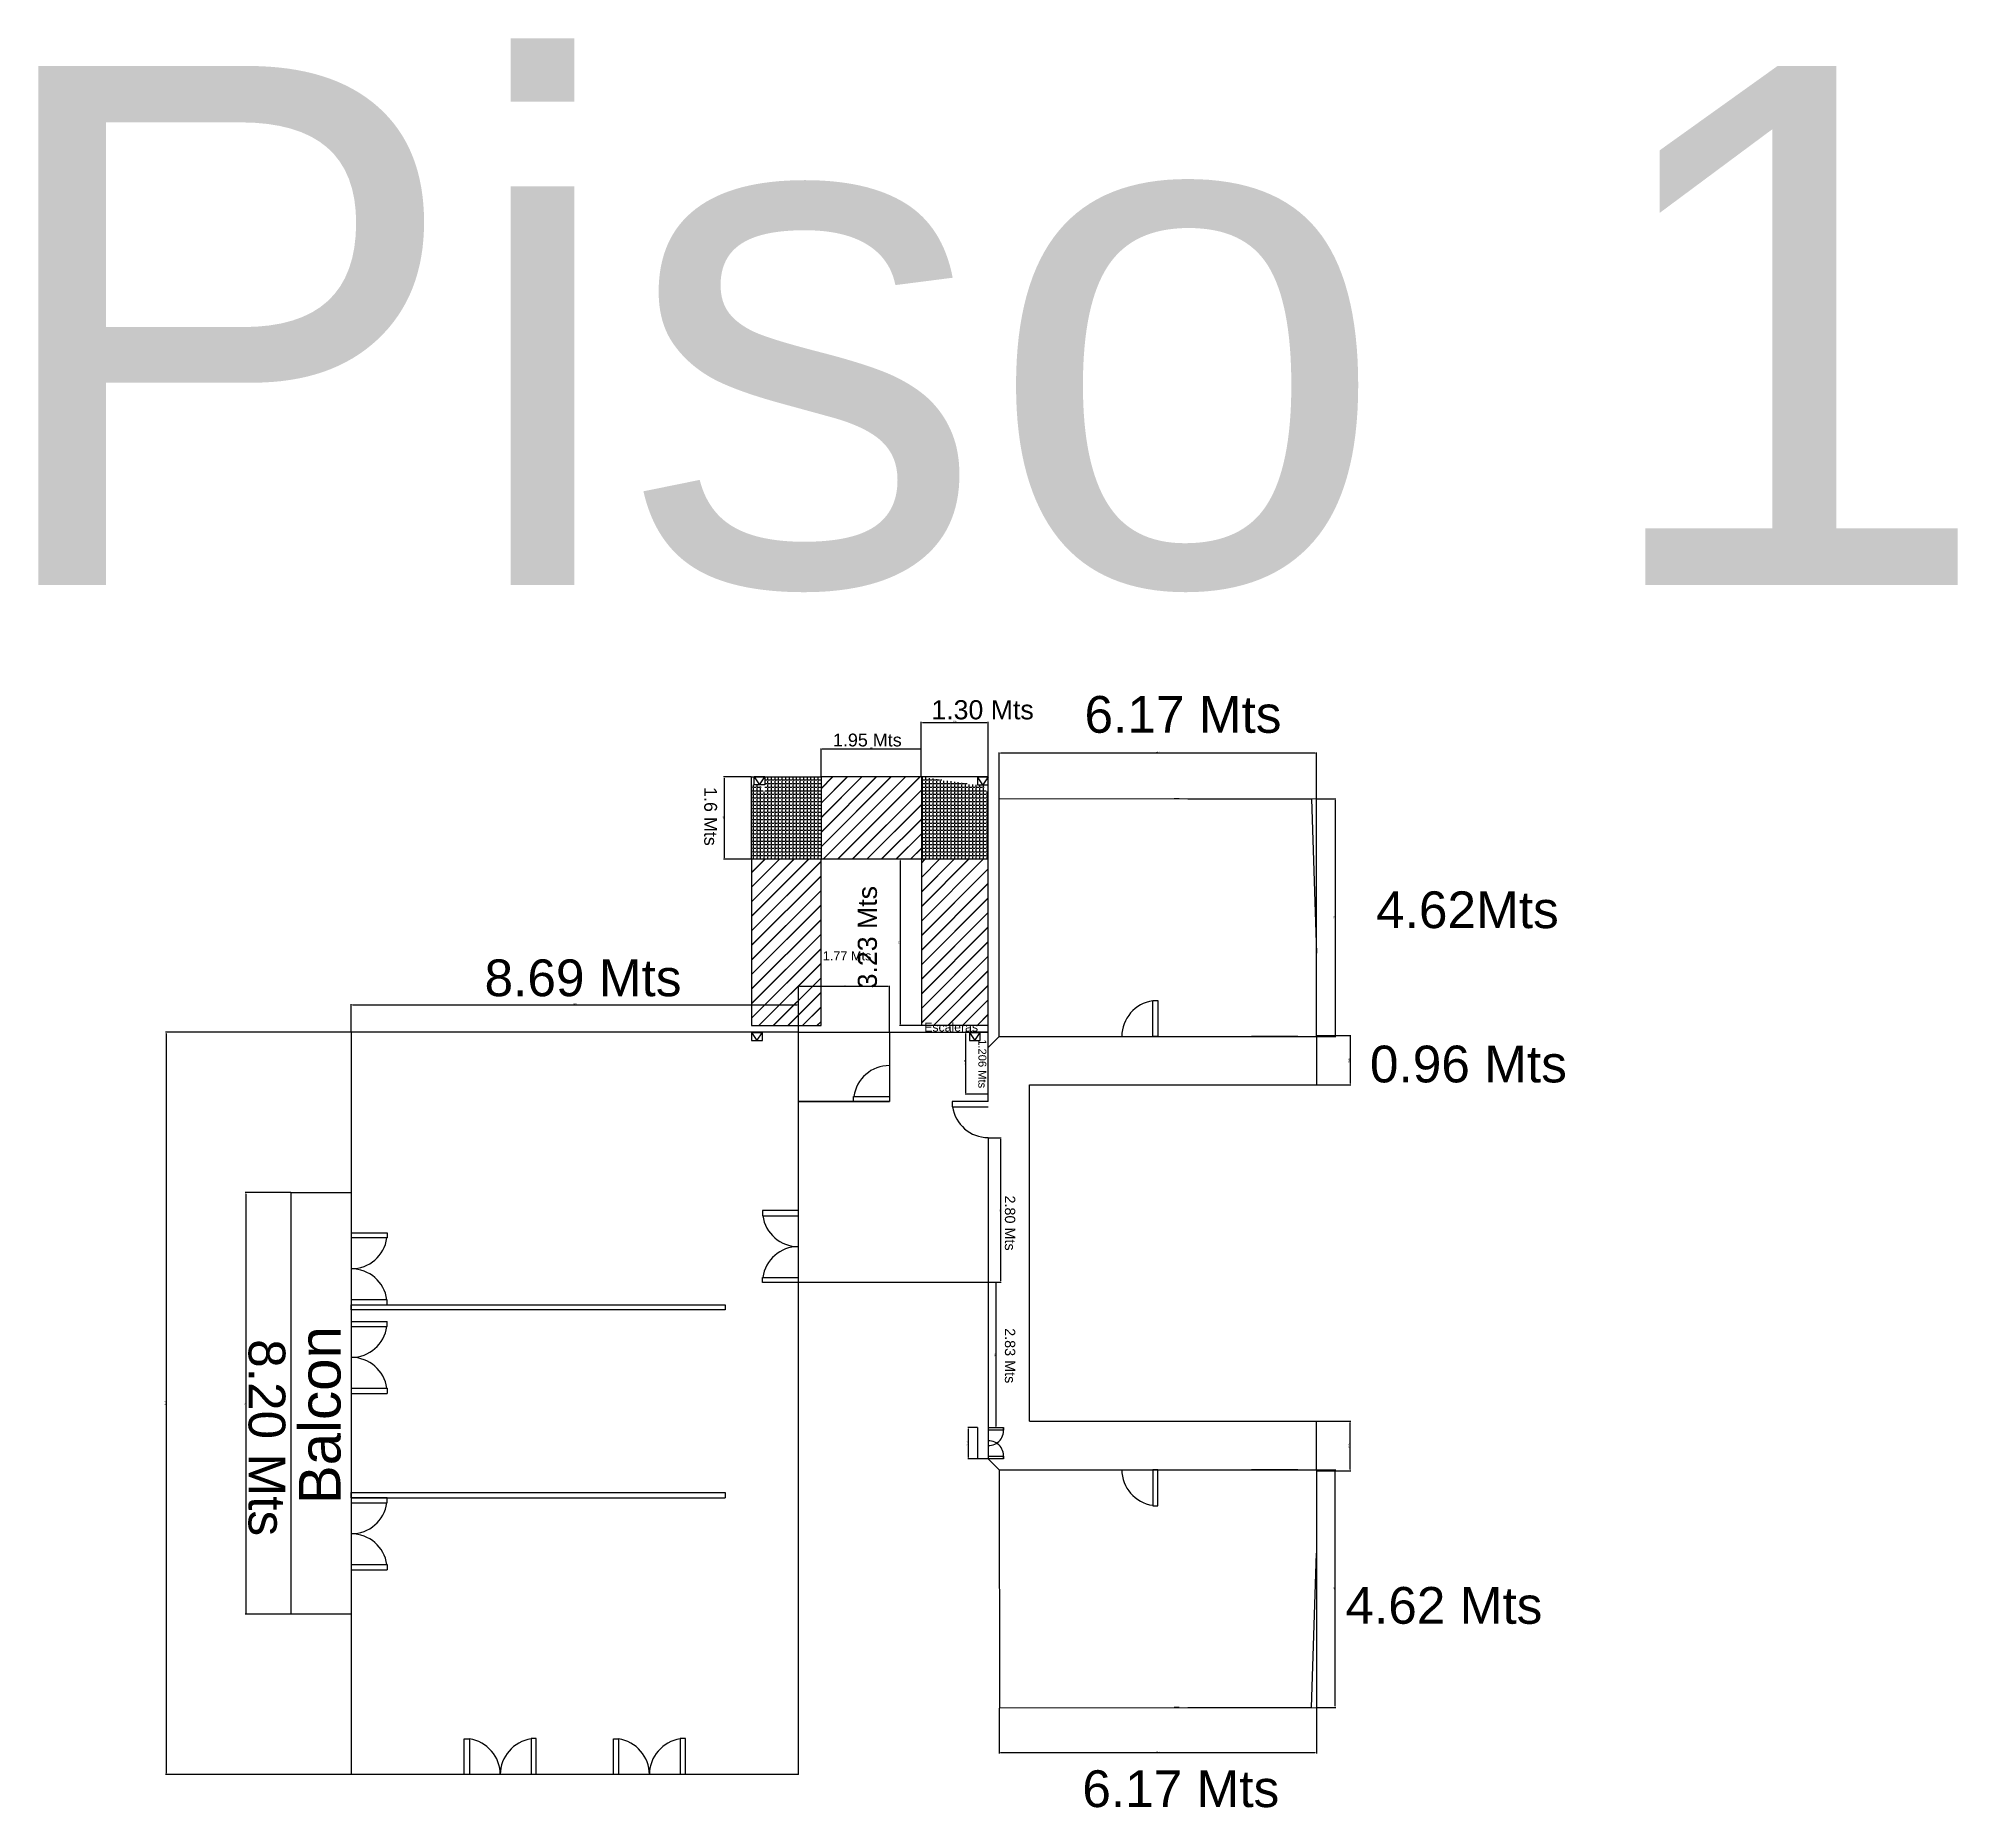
# Model space of a CAD drawing. Header units: millimetres. Extents: x 4980 to 36158, y 679 to 26062.
# Drawn here: x 31134 to 34864, y 1862 to 5300 of the extents above; entities that cross this region are included whole.
import ezdxf

# ---------------------------------------------------------------- set-up
doc = ezdxf.new("R2010")
doc.units = ezdxf.units.MM
doc.styles.get("Standard").update_dxf_attribs({"font": 'arial.ttf'})
doc.dimstyles.new('ISO-25', dxfattribs={"dimtxt": 2.5, "dimasz": 2.5, "dimexe": 1.25, "dimexo": 0.625, "dimtad": 1, "dimtxsty": 'Standard', "dimcen": 2.5, "dimadec": 0, "dimazin": 0, "dimtfac": 1, "dimtmove": 0, "dimatfit": 3, "dimfxl": 1, "dimarcsym": 0})

msp = doc.modelspace()

# ---------------------------------------------------------------- texts
for s, height, p in [('Piso 1', 1008.3445, (31018.642, 4238.164)), ('1.30 Mts', 37.1603, (32869.775, 3976.758)), ('6.17 Mts', 71.4577, (33167.486, 3950.635)), ('1.95 Mts', 24.9483, (32678.511, 3924.094)), ('4.62Mts', 71.4577, (33734.157, 3570.954)), ('8.69 Mts', 71.4577, (32001.352, 3438.662)), ('1.77 Mts', 17.6096, (32658.798, 3508.344)), ('Escaleras', 17.0443, (32855.987, 3369.936)), ('0.96 Mts', 71.4577, (33722.229, 3271.154)), ('4.62 Mts', 71.4577, (33674.587, 2218.994)), ('6.17 Mts', 71.4577, (33163.226, 1862.725))]:
    msp.add_text(s, height=height).set_placement(p)
for s, height, rotation, p in [('1.6 Mts', 24.9483, 270, (32428.344, 3845.245)), ('3.23 Mts', 37.1603, 90, (32763.958, 3453.833)), ('1.206 Mts', 15.5214, 270, (32961.183, 3355.112)), ('2.80 Mts', 20.0063, 270, (33012.775, 3051.36)), ('8.20 Mts', 71.4577, 270, (31542.739, 2772.145)), ('Balcon', 81.0402, 90, (31721.508, 2451.416)), ('2.83 Mts', 20.0063, 270, (33012.775, 2793.514))]:
    msp.add_text(s, height=height, rotation=rotation).set_placement(p)

# ---------------------------------------------------------------- blocks, each defined once
blk = doc.blocks.new('*D63')
at = {"color": 0, "lineweight": -2, "transparency": 16777216}
for p, q in [((32980.3, 3368.9), (32935.4, 3368.9)), ((32936.6, 3250.8), (32936.6, 3366.4)), ((32980.3, 3248.3), (32935.4, 3248.3))]:
    blk.add_line(p, q, dxfattribs=at)
at = {"color": 0, "transparency": 16777216}
for points in [[(32936.2, 3366.4), (32937.1, 3366.4), (32936.6, 3368.9)], [(32936.2, 3250.8), (32937.1, 3250.8), (32936.6, 3248.3)]]:
    blk.add_solid(points, dxfattribs=at)
at = {"layer": 'Defpoints', "color": 0, "transparency": 16777216}
for p in [(32936.6, 3368.9), (32981, 3368.9), (32981, 3248.3)]:
    blk.add_point(p, dxfattribs=at)
at = {"color": 0, "transparency": 16777216, "insert": (32934.5, 3309.3), "char_height": 2.5, "attachment_point": 5, "rotation": 90}
blk.add_mtext('120,63', dxfattribs=at)
blk = doc.blocks.new('*D65')
at = {"color": 0, "lineweight": -2, "transparency": 16777216}
for p, q in [((33619.1, 3822.4), (33655.7, 3822.4)), ((33654.4, 3819.9), (33654.4, 3362.9)), ((33619.1, 3360.4), (33655.7, 3360.4))]:
    blk.add_line(p, q, dxfattribs=at)
at = {"color": 0, "transparency": 16777216}
for points in [[(33654, 3819.9), (33654.8, 3819.9), (33654.4, 3822.4)], [(33654, 3362.9), (33654.8, 3362.9), (33654.4, 3360.4)]]:
    blk.add_solid(points, dxfattribs=at)
at = {"layer": 'Defpoints', "color": 0, "transparency": 16777216}
for p in [(33618.5, 3822.4), (33618.5, 3360.4), (33654.4, 3360.4)]:
    blk.add_point(p, dxfattribs=at)
at = {"color": 0, "transparency": 16777216, "insert": (33652.5, 3591.4), "char_height": 2.5, "attachment_point": 5, "rotation": 90}
blk.add_mtext('462', dxfattribs=at)
blk = doc.blocks.new('*D66')
at = {"color": 0, "lineweight": -2, "transparency": 16777216}
for p, q in [((33619.1, 3362.6), (33685.1, 3362.6)), ((33683.8, 3360.1), (33683.8, 3268.7)), ((33619.1, 3266.2), (33685.1, 3266.2))]:
    blk.add_line(p, q, dxfattribs=at)
at = {"color": 0, "transparency": 16777216}
for points in [[(33683.4, 3360.1), (33684.2, 3360.1), (33683.8, 3362.6)], [(33683.4, 3268.7), (33684.2, 3268.7), (33683.8, 3266.2)]]:
    blk.add_solid(points, dxfattribs=at)
at = {"layer": 'Defpoints', "color": 0, "transparency": 16777216}
for p in [(33618.5, 3362.6), (33618.5, 3266.2), (33683.8, 3266.2)]:
    blk.add_point(p, dxfattribs=at)
at = {"color": 0, "transparency": 16777216, "insert": (33681.7, 3314.4), "char_height": 2.5, "attachment_point": 5, "rotation": 90}
blk.add_mtext('96,45', dxfattribs=at)
blk = doc.blocks.new('*D64')
at = {"color": 0, "lineweight": -2, "transparency": 16777216}
for p, q in [((33001.5, 3823.6), (33001.5, 3912.1)), ((33616, 3910.9), (33004, 3910.9)), ((33618.5, 3823), (33618.5, 3912.1))]:
    blk.add_line(p, q, dxfattribs=at)
at = {"color": 0, "transparency": 16777216}
for points in [[(33004, 3911.3), (33004, 3910.4), (33001.5, 3910.9)], [(33616, 3911.3), (33616, 3910.4), (33618.5, 3910.9)]]:
    blk.add_solid(points, dxfattribs=at)
at = {"layer": 'Defpoints', "color": 0, "transparency": 16777216}
for p in [(33001.5, 3910.9), (33001.5, 3823), (33618.5, 3822.4)]:
    blk.add_point(p, dxfattribs=at)
at = {"color": 0, "transparency": 16777216, "insert": (33310, 3912.8), "char_height": 2.5, "attachment_point": 5}
blk.add_mtext('617', dxfattribs=at)
blk = doc.blocks.new('*D69')
at = {"color": 0, "lineweight": -2, "transparency": 16777216}
for p, q in [((33619.1, 2518.5), (33655.7, 2518.5)), ((33654.4, 2059), (33654.4, 2516)), ((33619.1, 2056.5), (33655.7, 2056.5))]:
    blk.add_line(p, q, dxfattribs=at)
at = {"color": 0, "transparency": 16777216}
for points in [[(33654, 2516), (33654.8, 2516), (33654.4, 2518.5)], [(33654, 2059), (33654.8, 2059), (33654.4, 2056.5)]]:
    blk.add_solid(points, dxfattribs=at)
at = {"layer": 'Defpoints', "color": 0, "transparency": 16777216}
for p in [(33618.5, 2518.5), (33654.4, 2518.5), (33618.5, 2056.5)]:
    blk.add_point(p, dxfattribs=at)
at = {"color": 0, "transparency": 16777216, "insert": (33652.5, 2287.5), "char_height": 2.5, "attachment_point": 5, "rotation": 90}
blk.add_mtext('462', dxfattribs=at)
blk = doc.blocks.new('*D70')
at = {"color": 0, "lineweight": -2, "transparency": 16777216}
for p, q in [((33619.1, 2612.7), (33685.1, 2612.7)), ((33683.8, 2518.8), (33683.8, 2610.2)), ((33619.1, 2516.3), (33685.1, 2516.3))]:
    blk.add_line(p, q, dxfattribs=at)
at = {"color": 0, "transparency": 16777216}
for points in [[(33683.4, 2610.2), (33684.2, 2610.2), (33683.8, 2612.7)], [(33683.4, 2518.8), (33684.2, 2518.8), (33683.8, 2516.3)]]:
    blk.add_solid(points, dxfattribs=at)
at = {"layer": 'Defpoints', "color": 0, "transparency": 16777216}
for p in [(33618.5, 2612.7), (33683.8, 2612.7), (33618.5, 2516.3)]:
    blk.add_point(p, dxfattribs=at)
at = {"color": 0, "transparency": 16777216, "insert": (33681.7, 2564.5), "char_height": 2.5, "attachment_point": 5, "rotation": 90}
blk.add_mtext('96,45', dxfattribs=at)
blk = doc.blocks.new('*D71')
at = {"color": 0, "lineweight": -2, "transparency": 16777216}
for p, q in [((33001.5, 2055.2), (33001.5, 1966.8)), ((33618.5, 2055.9), (33618.5, 1966.8)), ((33616, 1968), (33004, 1968))]:
    blk.add_line(p, q, dxfattribs=at)
at = {"color": 0, "transparency": 16777216}
for points in [[(33004, 1968.4), (33004, 1967.6), (33001.5, 1968)], [(33616, 1968.4), (33616, 1967.6), (33618.5, 1968)]]:
    blk.add_solid(points, dxfattribs=at)
at = {"layer": 'Defpoints', "color": 0, "transparency": 16777216}
for p in [(33001.5, 2055.9), (33618.5, 2056.5), (33001.5, 1968)]:
    blk.add_point(p, dxfattribs=at)
at = {"color": 0, "transparency": 16777216, "insert": (33310, 1969.9), "char_height": 2.5, "attachment_point": 5}
blk.add_mtext('617', dxfattribs=at)
blk = doc.blocks.new('*D72')
at = {"color": 0, "lineweight": -2, "transparency": 16777216}
for p, q in [((32959.7, 2600.2), (32940.8, 2600.2)), ((32942, 2542.2), (32942, 2597.7)), ((32959.7, 2539.7), (32940.8, 2539.7))]:
    blk.add_line(p, q, dxfattribs=at)
at = {"color": 0, "transparency": 16777216}
for points in [[(32941.6, 2597.7), (32942.4, 2597.7), (32942, 2600.2)], [(32941.6, 2542.2), (32942.4, 2542.2), (32942, 2539.7)]]:
    blk.add_solid(points, dxfattribs=at)
at = {"layer": 'Defpoints', "color": 0, "transparency": 16777216}
for p in [(32942, 2600.2), (32960.3, 2600.2), (32960.3, 2539.7)]:
    blk.add_point(p, dxfattribs=at)
at = {"color": 0, "transparency": 16777216, "insert": (32939.9, 2569.9), "char_height": 2.5, "attachment_point": 5, "rotation": 90}
blk.add_mtext('60,47', dxfattribs=at)
blk = doc.blocks.new('*D67')
at = {"color": 0, "lineweight": -2, "transparency": 16777216}
for p, q in [((32980.9, 3163.2), (33005.4, 3163.2)), ((33004.2, 3160.7), (33004.2, 2885.7)), ((32980.9, 2883.2), (33005.4, 2883.2))]:
    blk.add_line(p, q, dxfattribs=at)
at = {"color": 0, "transparency": 16777216}
for points in [[(33003.8, 3160.7), (33004.6, 3160.7), (33004.2, 3163.2)], [(33003.8, 2885.7), (33004.6, 2885.7), (33004.2, 2883.2)]]:
    blk.add_solid(points, dxfattribs=at)
at = {"layer": 'Defpoints', "color": 0, "transparency": 16777216}
for p in [(32980.3, 3163.2), (32980.3, 2883.2), (33004.2, 2883.2)]:
    blk.add_point(p, dxfattribs=at)
at = {"color": 0, "transparency": 16777216, "insert": (33002.3, 3023.2), "char_height": 2.5, "attachment_point": 5, "rotation": 90}
blk.add_mtext('280', dxfattribs=at)
blk = doc.blocks.new('*D68')
at = {"color": 0, "lineweight": -2, "transparency": 16777216}
for p, q in [((32980.9, 2883.2), (32996.6, 2883.2)), ((32995.3, 2880.7), (32995.3, 2602.7)), ((32980.9, 2600.2), (32996.6, 2600.2))]:
    blk.add_line(p, q, dxfattribs=at)
at = {"color": 0, "transparency": 16777216}
for points in [[(32994.9, 2880.7), (32995.7, 2880.7), (32995.3, 2883.2)], [(32994.9, 2602.7), (32995.7, 2602.7), (32995.3, 2600.2)]]:
    blk.add_solid(points, dxfattribs=at)
at = {"layer": 'Defpoints', "color": 0, "transparency": 16777216}
for p in [(32980.3, 2883.2), (32980.3, 2600.2), (32995.3, 2600.2)]:
    blk.add_point(p, dxfattribs=at)
at = {"color": 0, "transparency": 16777216, "insert": (32993.4, 2741.7), "char_height": 2.5, "attachment_point": 5, "rotation": 90}
blk.add_mtext('283', dxfattribs=at)
blk = doc.blocks.new('*D73')
at = {"color": 0, "lineweight": -2, "transparency": 16777216}
for p, q in [((31624.7, 3057.4), (31536.1, 3057.4)), ((31537.4, 3054.9), (31537.4, 2239.9)), ((31624.7, 2237.4), (31536.1, 2237.4))]:
    blk.add_line(p, q, dxfattribs=at)
at = {"color": 0, "transparency": 16777216}
for points in [[(31537, 3054.9), (31537.8, 3054.9), (31537.4, 3057.4)], [(31537, 2239.9), (31537.8, 2239.9), (31537.4, 2237.4)]]:
    blk.add_solid(points, dxfattribs=at)
at = {"layer": 'Defpoints', "color": 0, "transparency": 16777216}
for p in [(31625.3, 3057.4), (31537.4, 2237.4), (31625.3, 2237.4)]:
    blk.add_point(p, dxfattribs=at)
at = {"color": 0, "transparency": 16777216, "insert": (31535.5, 2647.4), "char_height": 2.5, "attachment_point": 5, "rotation": 90}
blk.add_mtext('820', dxfattribs=at)
blk = doc.blocks.new('*D74')
at = {"color": 0, "lineweight": -2, "transparency": 16777216}
for p, q in [((31742.3, 3369.5), (31742.3, 3423.2)), ((31744.8, 3421.9), (32608.8, 3421.9)), ((32611.3, 3369.5), (32611.3, 3423.2))]:
    blk.add_line(p, q, dxfattribs=at)
at = {"color": 0, "transparency": 16777216}
for points in [[(31744.8, 3422.4), (31744.8, 3421.5), (31742.3, 3421.9)], [(32608.8, 3422.4), (32608.8, 3421.5), (32611.3, 3421.9)]]:
    blk.add_solid(points, dxfattribs=at)
at = {"layer": 'Defpoints', "color": 0, "transparency": 16777216}
for p in [(32611.3, 3421.9), (31742.3, 3368.9), (32611.3, 3368.9)]:
    blk.add_point(p, dxfattribs=at)
at = {"color": 0, "transparency": 16777216, "insert": (32176.8, 3423.8), "char_height": 2.5, "attachment_point": 5}
blk.add_mtext('869', dxfattribs=at)
blk = doc.blocks.new('*D75')
at = {"color": 0, "lineweight": -2, "transparency": 16777216}
for p, q in [((32611.3, 3369.5), (32611.3, 3458.7)), ((32785.8, 3457.5), (32613.8, 3457.5)), ((32788.3, 3369.5), (32788.3, 3458.7))]:
    blk.add_line(p, q, dxfattribs=at)
at = {"color": 0, "transparency": 16777216}
for points in [[(32613.8, 3457.9), (32613.8, 3457.1), (32611.3, 3457.5)], [(32785.8, 3457.9), (32785.8, 3457.1), (32788.3, 3457.5)]]:
    blk.add_solid(points, dxfattribs=at)
at = {"layer": 'Defpoints', "color": 0, "transparency": 16777216}
for p in [(32611.3, 3457.5), (32611.3, 3368.9), (32788.3, 3368.9)]:
    blk.add_point(p, dxfattribs=at)
at = {"color": 0, "transparency": 16777216, "insert": (32699.8, 3459.4), "char_height": 2.5, "attachment_point": 5}
blk.add_mtext('177', dxfattribs=at)
blk = doc.blocks.new('*D76')
at = {"color": 0, "lineweight": -2, "transparency": 16777216}
for p, q in [((31741.7, 3368.9), (31381, 3368.9)), ((31382.3, 3366.4), (31382.3, 1928.4)), ((31741.7, 1925.9), (31381, 1925.9))]:
    blk.add_line(p, q, dxfattribs=at)
at = {"color": 0, "transparency": 16777216}
for points in [[(31381.8, 3366.4), (31382.7, 3366.4), (31382.3, 3368.9)], [(31381.8, 1928.4), (31382.7, 1928.4), (31382.3, 1925.9)]]:
    blk.add_solid(points, dxfattribs=at)
at = {"layer": 'Defpoints', "color": 0, "transparency": 16777216}
for p in [(31742.3, 3368.9), (31382.3, 1925.9), (31742.3, 1925.9)]:
    blk.add_point(p, dxfattribs=at)
at = {"color": 0, "transparency": 16777216, "insert": (31380.4, 2647.4), "char_height": 2.5, "attachment_point": 5, "rotation": 90}
blk.add_mtext('1443', dxfattribs=at)
blk = doc.blocks.new('*D81')
at = {"color": 0, "lineweight": -2, "transparency": 16777216}
for p, q in [((32655.3, 3865.4), (32655.3, 3920.2)), ((32847.8, 3918.9), (32657.8, 3918.9)), ((32850.3, 3865.4), (32850.3, 3920.2))]:
    blk.add_line(p, q, dxfattribs=at)
at = {"color": 0, "transparency": 16777216}
for points in [[(32657.8, 3919.3), (32657.8, 3918.5), (32655.3, 3918.9)], [(32847.8, 3919.3), (32847.8, 3918.5), (32850.3, 3918.9)]]:
    blk.add_solid(points, dxfattribs=at)
at = {"layer": 'Defpoints', "color": 0, "transparency": 16777216}
for p in [(32655.3, 3918.9), (32655.3, 3864.8), (32850.3, 3864.8)]:
    blk.add_point(p, dxfattribs=at)
at = {"color": 0, "transparency": 16777216, "insert": (32752.8, 3920.8), "char_height": 2.5, "attachment_point": 5}
blk.add_mtext('195', dxfattribs=at)
blk = doc.blocks.new('*D82')
at = {"color": 0, "lineweight": -2, "transparency": 16777216}
for p, q in [((32850.3, 3866), (32850.3, 3972)), ((32852.8, 3970.7), (32977.8, 3970.7)), ((32980.3, 3865.4), (32980.3, 3972))]:
    blk.add_line(p, q, dxfattribs=at)
at = {"color": 0, "transparency": 16777216}
for points in [[(32852.8, 3971.1), (32852.8, 3970.3), (32850.3, 3970.7)], [(32977.8, 3971.1), (32977.8, 3970.3), (32980.3, 3970.7)]]:
    blk.add_solid(points, dxfattribs=at)
at = {"layer": 'Defpoints', "color": 0, "transparency": 16777216}
for p in [(32980.3, 3970.7), (32850.3, 3865.4), (32980.3, 3864.8)]:
    blk.add_point(p, dxfattribs=at)
at = {"color": 0, "transparency": 16777216, "insert": (32915.3, 3972.6), "char_height": 2.5, "attachment_point": 5}
blk.add_mtext('130', dxfattribs=at)
blk = doc.blocks.new('*D83')
at = {"color": 0, "lineweight": -2, "transparency": 16777216}
for p, q in [((32519.7, 3864.8), (32466.1, 3864.8)), ((32467.3, 3862.3), (32467.3, 3707.3)), ((32519.7, 3704.8), (32466.1, 3704.8))]:
    blk.add_line(p, q, dxfattribs=at)
at = {"color": 0, "transparency": 16777216}
for points in [[(32466.9, 3862.3), (32467.7, 3862.3), (32467.3, 3864.8)], [(32466.9, 3707.3), (32467.7, 3707.3), (32467.3, 3704.8)]]:
    blk.add_solid(points, dxfattribs=at)
at = {"layer": 'Defpoints', "color": 0, "transparency": 16777216}
for p in [(32520.3, 3864.8), (32467.3, 3704.8), (32520.3, 3704.8)]:
    blk.add_point(p, dxfattribs=at)
at = {"color": 0, "transparency": 16777216, "insert": (32465.4, 3784.8), "char_height": 2.5, "attachment_point": 5, "rotation": 90}
blk.add_mtext('160', dxfattribs=at)
blk = doc.blocks.new('*D84')
at = {"color": 0, "lineweight": -2, "transparency": 16777216}
for p, q in [((32979.7, 3704.8), (32807.7, 3704.8)), ((32809, 3702.3), (32809, 3384.3)), ((32979.7, 3381.8), (32807.7, 3381.8))]:
    blk.add_line(p, q, dxfattribs=at)
at = {"color": 0, "transparency": 16777216}
for points in [[(32808.5, 3702.3), (32809.4, 3702.3), (32809, 3704.8)], [(32808.5, 3384.3), (32809.4, 3384.3), (32809, 3381.8)]]:
    blk.add_solid(points, dxfattribs=at)
at = {"layer": 'Defpoints', "color": 0, "transparency": 16777216}
for p in [(32980.3, 3704.8), (32809, 3381.8), (32980.3, 3381.8)]:
    blk.add_point(p, dxfattribs=at)
at = {"color": 0, "transparency": 16777216, "insert": (32807.1, 3543.3), "char_height": 2.5, "attachment_point": 5, "rotation": 90}
blk.add_mtext('323', dxfattribs=at)

# ---------------------------------------------------------------- dimensions: what is measured, and where the dimension line sits
for base, p1, p2, picture, middle in [((32980.334, 3970.706), (32850.334, 3865.385), (32980.334, 3864.76), '*D82', (32915.334, 3972.608)), ((32655.334, 3918.909), (32850.334, 3864.76), (32655.334, 3864.76), '*D81', (32752.834, 3920.81)), ((33001.523, 3910.865), (33618.523, 3822.388), (33001.523, 3823.013), '*D64', (33310.023, 3912.766)), ((32611.334, 3457.485), (32788.334, 3368.885), (32611.334, 3368.885), '*D75', (32699.834, 3459.365)), ((32611.334, 3421.946), (31742.334, 3368.885), (32611.334, 3368.885), '*D74', (32176.834, 3423.847)), ((33001.523, 1968.018), (33618.523, 2056.495), (33001.523, 2055.87), '*D71', (33310.023, 1969.919))]:
    dim = msp.add_linear_dim(base=base, p1=p1, p2=p2, dimstyle='ISO-25')
    dim.commit()
    dim.dimension.update_dxf_attribs({"geometry": picture, "text_midpoint": middle})
for base, p1, p2, angle, picture, middle in [((32467.328, 3704.76), (32520.334, 3864.76), (32520.334, 3704.76), 90, '*D83', (32465.426, 3784.76)), ((33654.429, 3360.388), (33618.523, 3822.388), (33618.523, 3360.388), 90, '*D65', (33652.528, 3591.388)), ((31382.259, 1925.885), (31742.334, 3368.885), (31742.334, 1925.885), 90, '*D76', (31380.357, 2647.385)), ((33683.8096, 3266.1748), (33618.5233, 3362.6201), (33618.5233, 3266.1748), 90, '*D66', (33681.6822, 3314.3975)), ((33004.173, 2883.175), (32980.31, 3163.175), (32980.31, 2883.175), 270, '*D67', (33002.272, 3023.175)), ((31537.4, 2237.385), (31625.334, 3057.385), (31625.334, 2237.385), 90, '*D73', (31535.498, 2647.385)), ((32995.31, 2600.175), (32980.31, 2883.175), (32980.31, 2600.175), 270, '*D68', (32993.408, 2741.675)), ((33683.8096, 2612.7079), (33618.5233, 2516.2625), (33618.5233, 2612.7079), 270, '*D70', (33681.6822, 2564.4852)), ((32942.029, 2600.175), (32960.31, 2539.708), (32960.31, 2600.175), 270, '*D72', (32939.902, 2569.941)), ((33654.429, 2518.495), (33618.523, 2056.495), (33618.523, 2518.495), 270, '*D69', (33652.528, 2287.495))]:
    dim = msp.add_linear_dim(base=base, p1=p1, p2=p2, angle=angle, dimstyle='ISO-25')
    dim.commit()
    dim.dimension.update_dxf_attribs({"geometry": picture, "text_midpoint": middle})
for base, p1, p2, picture, middle in [((32808.959, 3381.76), (32980.334, 3704.76), (32980.334, 3381.76), '*D84', (32808.959, 3543.26)), ((32936.647189052, 3368.885462604), (32980.959305629, 3248.260462604), (32980.959305629, 3368.885462604), '*D63', (32936.647189052, 3309.305119573))]:
    dim = msp.add_linear_dim(base=base, p1=p1, p2=p2, angle=90, dimstyle='ISO-25')
    dim.commit()
    dim.dimension.update_dxf_attribs({"geometry": picture, "text_midpoint": middle, "dimtype": 160})

# ---------------------------------------------------------------- hatches: boundary and pattern name
h = msp.add_hatch()
h.set_pattern_fill('JIS_LC_20', color=5)
h.set_pattern_definition([(45, (11184.88, 275.744), (-14.142136, 14.142136), []), (45, (11185.28, 275.744), (-14.142136, 14.142136), [])])
h.paths.add_polyline_path([(32520.334, 3381.76), (32655.334, 3381.76), (32655.334, 3704.76), (32520.334, 3704.76)])
h.paths.add_polyline_path([(32850.334, 3704.76), (32850.334, 3864.76), (32655.334, 3864.76), (32655.334, 3704.76)])
h.paths.add_polyline_path([(32850.334, 3381.76), (32980.334, 3381.76), (32980.334, 3704.76), (32850.334, 3704.76)])
h = msp.add_hatch()
h.set_pattern_fill('ANGLE', color=5)
h.set_pattern_definition([(0, (11184.88, 275.7436), (0, 6.985), [5.08, -1.905]), (90, (11184.88, 275.7436), (-6.985, 4e-16), [5.08, -1.905])])
h.paths.add_polyline_path([(32655.334, 3864.76), (32546.434, 3864.76), (32546.434, 3833.76), (32535.884, 3849.26), (32520.334, 3849.26), (32520.334, 3704.76), (32655.334, 3704.76)])
h.paths.add_polyline_path([(32850.334, 3704.76), (32980.334, 3704.76), (32980.334, 3833.76), (32969.784, 3849.26), (32959.234, 3849.26), (32850.334, 3864.76)])

# ---------------------------------------------------------------- linework, layer by layer
for p, q in [((33001.523, 3360.388), (33001.523, 3910.865)), ((32520.334, 3704.76), (32520.334, 3864.76)), ((32520.334, 3864.76), (32655.334, 3864.76)), ((32546.434, 3864.76), (32525.334, 3864.76)), ((32850.334, 3864.76), (32655.334, 3864.76)), ((32655.334, 3864.76), (32655.334, 3704.76)), ((32980.334, 3864.76), (32850.334, 3864.76)), ((32850.334, 3864.76), (32850.334, 3381.76)), ((32959.234, 3864.76), (32980.334, 3864.76)), ((32980.334, 3704.76), (32980.334, 3864.76)), ((33001.523, 3823.013), (33618.523, 3822.388)), ((33351.523, 3822.388), (33341.523, 3822.388)), ((33368.523, 3822.388), (33608.523, 3822.388)), ((33608.523, 3822.388), (33618.523, 3522.388)), ((33618.523, 3360.388), (33618.523, 3822.388)), ((32980.334, 3704.76), (32520.334, 3704.76)), ((32520.334, 3704.76), (32520.334, 3381.76)), ((32655.334, 3381.76), (32655.334, 3704.76)), ((32980.334, 3381.76), (32980.334, 3704.76)), ((32980.334, 3233.885), (32980.334, 3459.266)), ((33300.023, 3360.388), (33300.023, 3430.388)), ((33300.023, 3430.388), (33310.023, 3430.388)), ((33310.023, 3430.388), (33310.023, 3360.388)), ((32611.334, 3368.885), (31742.334, 3368.885)), ((31742.334, 3368.885), (31742.334, 1925.885)), ((32520.334, 3381.76), (32655.334, 3381.76)), ((32520.334, 3368.26), (32520.334, 3352.76)), ((32520.334, 3368.26), (32530.834, 3352.76)), ((32520.334, 3368.26), (32541.334, 3368.26)), ((32530.834, 3352.76), (32541.334, 3368.26)), ((32541.334, 3352.76), (32541.334, 3368.26)), ((32611.334, 1925.885), (32611.334, 3368.885)), ((32611.334, 3368.885), (32788.334, 3368.885)), ((32788.334, 3368.885), (32788.334, 3298.885)), ((32788.334, 3368.885), (32980.334, 3368.885)), ((32788.334, 3368.885), (32788.334, 3233.885)), ((32980.334, 3381.76), (32850.334, 3381.76)), ((32943.959, 3368.26), (32943.959, 3352.76)), ((32943.959, 3368.26), (32954.459, 3352.76)), ((32943.959, 3368.26), (32943.959, 3352.76)), ((32943.959, 3368.26), (32954.459, 3352.76)), ((32943.959, 3368.26), (32964.959, 3368.26)), ((32954.459, 3352.76), (32964.959, 3368.26)), ((32954.459, 3352.76), (32964.959, 3368.26)), ((32964.959, 3352.76), (32964.959, 3368.26)), ((32964.959, 3352.76), (32964.959, 3368.26)), ((32980.31, 3339.175), (33001.523, 3360.388)), ((33001.523, 3360.388), (33618.523, 3360.388)), ((33310.023, 3360.388), (33300.023, 3360.388)), ((33351.523, 3360.388), (33364.523, 3360.388)), ((33582.31, 3360.388), (33492.31, 3360.388)), ((33618.523, 3360.388), (33618.523, 3266.175)), ((32520.334, 3352.76), (32541.334, 3352.76)), ((32943.959, 3352.76), (32964.959, 3352.76)), ((32943.959, 3352.76), (32964.959, 3352.76)), ((33060.31, 2612.708), (33060.31, 3266.175)), ((33060.31, 3266.175), (33618.523, 3266.175)), ((32788.334, 3233.885), (32611.334, 3233.885)), ((32611.334, 3233.885), (32788.334, 3233.885)), ((32980.334, 3163.885), (32980.31, 2600.175)), ((32980.322, 2882.03), (32611.334, 2882.03)), ((31742.334, 2828.885), (31742.334, 2838.885)), ((31742.334, 2838.885), (32469.334, 2838.885)), ((32469.334, 2838.885), (32469.334, 2828.885)), ((32469.334, 2828.885), (31742.334, 2828.885)), ((31742.334, 2806.714), (31812.334, 2806.714)), ((31812.334, 2796.714), (31812.334, 2806.714)), ((31742.334, 2796.714), (31812.334, 2796.714)), ((31742.334, 2676.714), (31812.334, 2676.714)), ((31742.334, 2666.714), (31812.334, 2666.714)), ((31812.334, 2676.714), (31812.334, 2666.714)), ((33060.31, 2612.708), (33618.523, 2612.708)), ((33618.523, 2518.495), (33618.523, 2612.708)), ((32960.31, 2539.708), (32960.31, 2600.175)), ((32980.31, 2600.175), (32980.31, 2539.708)), ((32980.31, 2539.708), (32960.31, 2539.708)), ((32980.31, 2539.708), (33001.523, 2518.495)), ((33001.523, 2518.495), (33618.523, 2518.495)), ((33001.523, 2518.495), (33001.992, 2055.87)), ((33310.023, 2518.495), (33300.023, 2518.495)), ((33300.023, 2518.495), (33300.023, 2448.495)), ((33310.023, 2448.495), (33310.023, 2518.495)), ((33351.523, 2518.495), (33364.523, 2518.495)), ((33582.31, 2518.495), (33492.31, 2518.495)), ((33618.523, 2518.495), (33618.523, 2056.495)), ((31742.334, 2463.885), (31742.334, 2473.885)), ((31742.334, 2473.885), (32469.334, 2473.885)), ((31742.334, 2463.885), (32469.334, 2463.885)), ((31812.334, 2463.885), (31742.334, 2463.885)), ((31812.334, 2453.885), (31812.334, 2463.885)), ((32469.334, 2473.885), (32469.334, 2463.885)), ((31742.334, 2453.885), (31812.334, 2453.885)), ((33300.023, 2448.495), (33310.023, 2448.495)), ((33608.523, 2056.495), (33618.523, 2356.495)), ((31742.334, 2333.885), (31812.334, 2333.885)), ((31742.334, 2323.885), (31812.334, 2323.885)), ((31812.334, 2333.885), (31812.334, 2323.885)), ((33001.523, 2055.87), (33618.523, 2056.495)), ((33351.523, 2056.495), (33341.523, 2056.495)), ((33368.523, 2056.495), (33608.523, 2056.495)), ((32611.334, 1925.885), (31742.334, 1925.885))]:
    msp.add_line(p, q)
for points in [[(32525.334, 3849.26), (32525.334, 3864.76), (32535.884, 3849.26), (32546.434, 3864.76), (32546.434, 3849.26)], [(32980.334, 3849.26), (32980.334, 3864.76), (32969.784, 3849.26), (32959.234, 3864.76), (32959.234, 3849.26)], [(31625.334, 2237.385), (31625.334, 3057.385), (31742.334, 3057.385), (31742.334, 2237.385)]]:
    msp.add_lwpolyline(points, close=True)
for points in [[(32788.334, 3233.885), (32718.334, 3233.885), (32718.334, 3243.885), (32788.334, 3243.885)], [(32980.334, 3233.885), (32910.334, 3233.885), (32910.334, 3223.885), (32980.334, 3223.885)], [(32611.334, 3022.03), (32541.334, 3022.03), (32541.334, 3012.03), (32611.334, 3012.03)], [(31742.334, 2978.885), (31812.334, 2978.885), (31812.334, 2968.885), (31742.334, 2968.885)], [(32611.334, 2882.03), (32541.334, 2882.03), (32541.334, 2892.03), (32611.334, 2892.03)], [(31742.334, 2838.885), (31812.334, 2838.885), (31812.334, 2848.885), (31742.334, 2848.885)], [(32980.31, 2600.175), (33010.31, 2600.175), (33010.31, 2595.175), (32980.31, 2595.175)], [(32980.31, 2544.708), (33010.31, 2544.708), (33010.31, 2539.708), (32980.31, 2539.708)], [(31961.934, 1925.167), (31961.934, 1995.167), (31971.934, 1995.167), (31971.934, 1925.167)], [(32101.934, 1925.885), (32101.934, 1995.885), (32091.934, 1995.885), (32091.934, 1925.885)], [(32251.734, 1925.167), (32251.734, 1995.167), (32261.734, 1995.167), (32261.734, 1925.167)], [(32391.734, 1925.885), (32391.734, 1995.885), (32381.734, 1995.885), (32381.734, 1925.885)]]:
    msp.add_lwpolyline(points)
for points in [[(31811.616, 2848.885, 0.37282469), (31742.334, 2908.885, 0.37282469), (31811.616, 2968.885)], [(32091.934, 1995.167, 0.37282469), (32031.934, 1925.885, 0.37282469), (31971.934, 1995.167)], [(32381.734, 1995.167, 0.37282469), (32321.734, 1925.885, 0.37282469), (32261.734, 1995.167)]]:
    msp.add_lwpolyline(points, format="xyb")
for centre, radius, start, end in [((33310.023, 3360.388), 70, 98.213211, 180), ((32788.334, 3233.885), 70, 90, 171.786789), ((32980.334, 3233.885), 70, 188.213211, 270), ((32611.334, 3022.03), 70, 188.213211, 270), ((32611.334, 2882.03), 70, 90, 171.786789), ((31742.334, 2806.714), 70, 270, 351.786789), ((31742.334, 2666.714), 70, 8.213211, 90), ((32980.31, 2595.175), 30, 270, 9.594068), ((32980.31, 2544.708), 30, 350.405932, 90), ((33310.023, 2518.495), 70, 180, 261.786789), ((31742.334, 2463.885), 70, 270, 351.786789), ((31742.334, 2323.885), 70, 8.213211, 90)]:
    msp.add_arc(centre, radius, start, end)

msp.set_redraw_order([(e.dxf.handle, doc.entitydb.next_handle()) for e in msp.query("TEXT MTEXT ATTDEF DIMENSION ARC_DIMENSION")])  # texts and dimensions are drawn at this point

doc.saveas('drawing.dxf')
